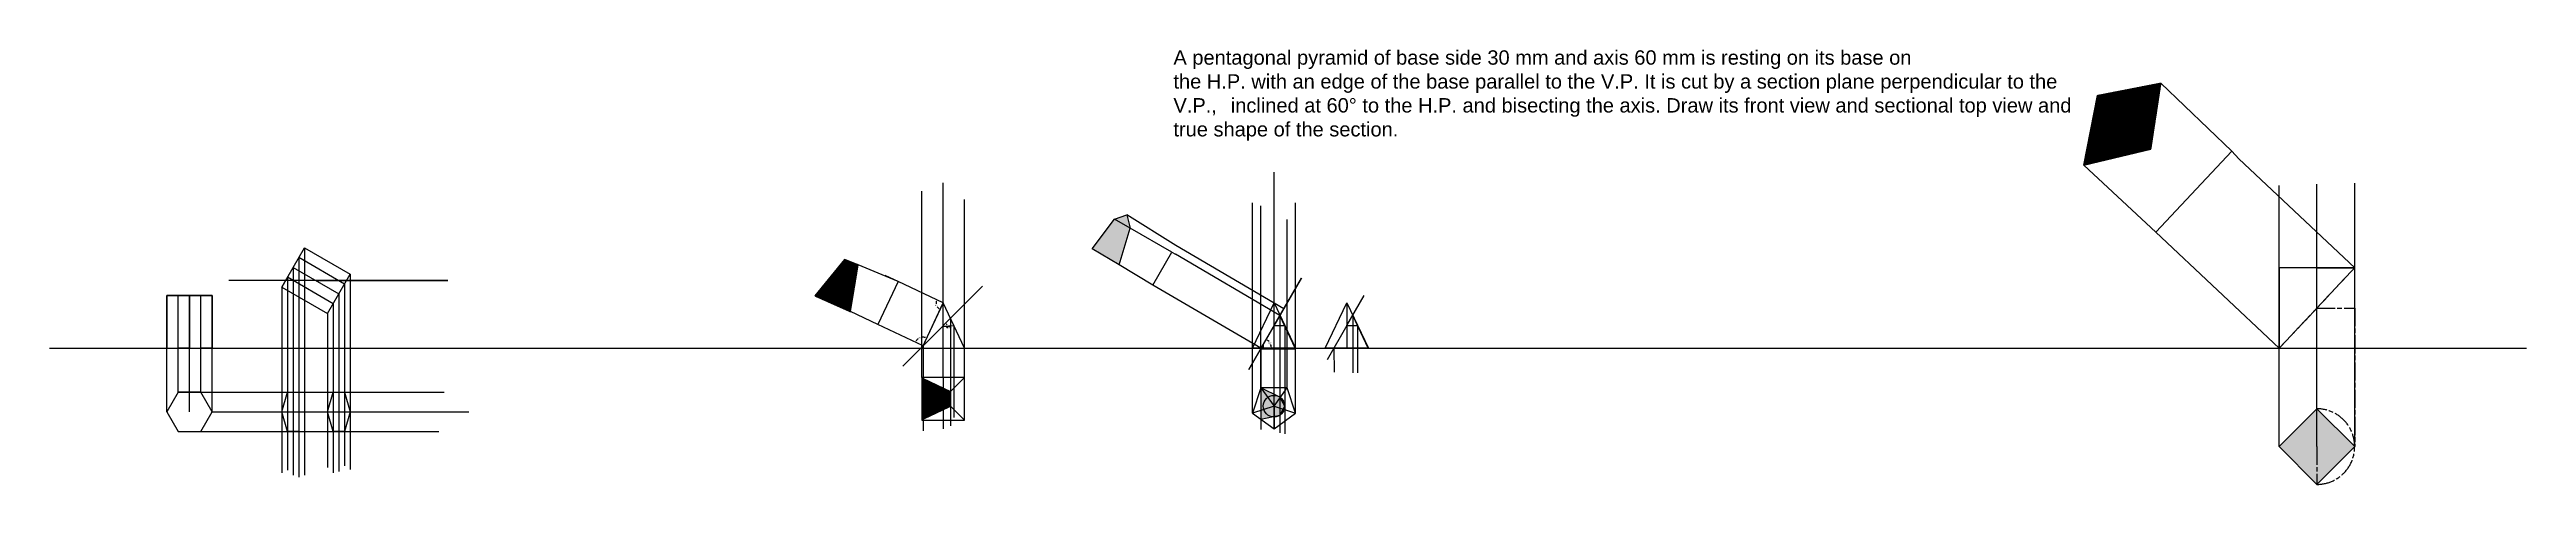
# Model space of a CAD drawing. Header units: millimetres. Extents: x 186 to 71940, y -203 to 575.
# Drawn here: x 33127 to 36405, y -172 to 403 of the extents above; entities that cross this region are included whole.
import ezdxf

# ---------------------------------------------------------------- set-up
doc = ezdxf.new("R2010")
doc.units = ezdxf.units.MM
doc.header["$MEASUREMENT"] = 0
doc.linetypes.add('ACAD_ISO08W100', pattern=[36, 24, -3, 6, -3])
doc.styles.get("Standard").update_dxf_attribs({"font": 'arial.ttf'})
doc.dimstyles.get("Standard").update_dxf_attribs({"dimscale": 10, "dimtxt": 0.18, "dimasz": 0.18, "dimexe": 0.18, "dimexo": 0.0625, "dimgap": 0.09, "dimtad": 0, "dimtih": 1, "dimtoh": 1, "dimdec": 1, "dimzin": 0, "dimdsep": 46, "dimtxsty": 'Standard', "dimcen": 0.09, "dimadec": 0, "dimazin": 0, "dimtfac": 1, "dimtdec": 1, "dimtofl": 0, "dimtmove": 0, "dimatfit": 3, "dimfxl": 1, "dimtolj": 1, "dimtzin": 0, "dimarcsym": 0})

# ---------------------------------------------------------------- blocks, each defined once
blk = doc.blocks.new('*D111')
at = {"color": 0, "lineweight": -2, "transparency": 16777216}
blk.add_line((34314.3, 35.3), (34316.1, 35.3), dxfattribs=at)
for start, end in [(17.9812, 27.0188), (342.0188, 360)]:
    blk.add_arc((34308.8, 37.1), 5.76, start, end, dxfattribs=at)
at = {"color": 0, "lineweight": -3, "transparency": 16777216}
for points in [[(34313.7, 39.6), (34314.2, 39.9), (34312.9, 41.2)], [(34314.6, 39), (34314, 38.9), (34314.6, 37.1)]]:
    blk.add_solid(points, dxfattribs=at)
at = {"layer": 'Defpoints', "color": 0, "lineweight": -3, "transparency": 16777216}
for p in [(34361.6, 89.8), (34308.8, 37.1), (34313.8, 40), (34315, 37.1), (34256.1, -15.6)]:
    blk.add_point(p, dxfattribs=at)
at = {"color": 0, "lineweight": -3, "transparency": 16777216, "insert": (34318.8, 35.3), "char_height": 1.8, "attachment_point": 5}
blk.add_mtext('\\A1;45°', dxfattribs=at)
blk = doc.blocks.new('*D112')
at = {"color": 0, "lineweight": -2, "transparency": 16777216}
for start, end in [(165.6029, 188.4613), (211.9406, 233.9183)]:
    blk.add_arc((34309.6, 67.9), 9.53, start, end, dxfattribs=at)
at = {"color": 0, "lineweight": -3, "transparency": 16777216}
for points in [[(34300.1, 70.3), (34300.6, 70.1), (34301, 71.9)], [(34304.1, 60.4), (34303.8, 59.9), (34305.5, 59.2)]]:
    blk.add_solid(points, dxfattribs=at)
at = {"layer": 'Defpoints', "color": 0, "lineweight": -3, "transparency": 16777216}
for p in [(34249.7, 96.1), (34300.1, 67.1), (34309.6, 67.9), (34309.6, 67.9), (34282.8, 11.1)]:
    blk.add_point(p, dxfattribs=at)
at = {"color": 0, "lineweight": -3, "transparency": 16777216, "insert": (34300.6, 64.6), "char_height": 1.8, "attachment_point": 5}
blk.add_mtext('\\A1;90°', dxfattribs=at)
blk = doc.blocks.new('*D113')
at = {"color": 0, "lineweight": -2, "transparency": 16777216}
for start, end in [(124.8692, 145.7127), (73.8085, 95.997)]:
    blk.add_arc((34282.8, 11.1), 11.4, start, end, dxfattribs=at)
at = {"color": 0, "lineweight": -3, "transparency": 16777216}
for points in [[(34273.7, 17.4), (34273.1, 17.7), (34272.5, 16)], [(34286.1, 22.3), (34285.9, 21.8), (34287.7, 21.4)]]:
    blk.add_solid(points, dxfattribs=at)
at = {"layer": 'Defpoints', "color": 0, "lineweight": -3, "transparency": 16777216}
for p in [(34309.6, 67.9), (34214.9, 43.1), (34281.9, 22.5), (34282.8, 11.1), (34282.8, 11.1)]:
    blk.add_point(p, dxfattribs=at)
at = {"color": 0, "lineweight": -3, "transparency": 16777216, "insert": (34279, 21.8), "char_height": 1.8, "attachment_point": 5}
blk.add_mtext('\\A1;90°', dxfattribs=at)
blk = doc.blocks.new('*D114')
at = {"color": 0, "lineweight": -2, "transparency": 16777216}
for start, end in [(39.1153, 52.5742), (7.4258, 21.6612)]:
    blk.add_arc((34729.9, 7.9), 13.9, start, end, dxfattribs=at)
at = {"color": 0, "lineweight": -3, "transparency": 16777216}
for points in [[(34738.2, 18.6), (34738.5, 19.1), (34736.9, 19.9)], [(34744, 9.7), (34743.4, 9.6), (34743.8, 7.9)]]:
    blk.add_solid(points, dxfattribs=at)
at = {"layer": 'Defpoints', "color": 0, "lineweight": -3, "transparency": 16777216}
for p in [(34783.4, 100.5), (34718.7, 7.9), (34743, 12.6), (34775.8, 7.9), (34713.8, -20.1)]:
    blk.add_point(p, dxfattribs=at)
at = {"color": 0, "lineweight": -3, "transparency": 16777216, "insert": (34742, 14.8), "char_height": 1.8, "attachment_point": 5}
blk.add_mtext('\\A1;60°', dxfattribs=at)

msp = doc.modelspace()

# ---------------------------------------------------------------- hatches: boundary and pattern name
at = {"lineweight": -3, "true_color": 0xffffff, "transparency": 33554483}
h = msp.add_hatch(dxfattribs=at)
h.set_pattern_fill('ANSI32')
h.paths.add_polyline_path([(35920.92, 358.52), (35837.12, 342.21), (35818.89, 249.9), (35907.6, 271.35)])
h = msp.add_hatch(color=7, dxfattribs=at)
h.dxf.hatch_style = 1
h.set_gradient(color1=(0, 0, 255), color2=(255, 255, 0))
h.paths.add_polyline_path([(34556.86, 166.88), (34536.2, 178.8), (34506.84, 139.39), (34542.37, 118.04)])
h.paths.add_polyline_path([(34552.3, 184.35), (34536.2, 178.8), (34556.86, 166.88)])
h = msp.add_hatch(dxfattribs=at)
h.set_pattern_fill('GRATE')
h.paths.add_polyline_path([(34197.1, 118.41), (34179.15, 125.3), (34140.24, 77.1), (34186.76, 56.39)])
h = msp.add_hatch(dxfattribs=at)
h.set_pattern_fill('GOST_GROUND')
h.set_pattern_definition([(45, (0, 0), (14.1421356, 0), [20]), (45, (3, 0), (14.1421356, 0), [20]), (45, (6, 0), (14.1421356, 0), [20])])
h.paths.add_polyline_path([(34197.1, 118.41), (34179.15, 125.3), (34140.24, 77.1), (34186.76, 56.39)])
h = msp.add_hatch(dxfattribs=at)
h.set_pattern_fill('GRATE')
h.paths.add_polyline_path([(34309.58, -58.95), (34282.82, -32.19), (34282.82, -85.7)])
h.paths.add_polyline_path([(34309.58, -58.95), (34282.82, -85.7), (34309.58, -73.09)], flags=17)
h.paths.add_polyline_path([(34309.58, -58.95), (34309.58, -73.09), (34319.19, -68.56)])
h.paths.add_polyline_path([(34319.19, -49.34), (34309.58, -58.95), (34319.19, -68.56)])
h.paths.add_polyline_path([(34319.19, -49.34), (34309.58, -44.81), (34309.58, -58.95)])
h.paths.add_polyline_path([(34309.58, -44.81), (34282.82, -32.19), (34309.58, -58.95)], flags=17)
at = {"lineweight": -3, "transparency": 33554483}
h = msp.add_hatch(color=4, dxfattribs=at)
h.dxf.hatch_style = 1
h.set_gradient(color1=(0, 0, 255), color2=(255, 255, 0), name='INVSPHERICAL')
h.paths.add_polyline_path([(34747.25, -68.67), (34729.62, -74.4), (34729.62, -85.85), (34747.25, -82.21)])
h.paths.add_polyline_path([(34733.09, -49.17), (34732.98, -49.24), (34732.98, -49.03), (34729.62, -44.4), (34729.62, -74.4), (34747.25, -68.67)])
h.paths.add_polyline_path([(34747.25, -52.94), (34729.62, -44.4), (34732.98, -49.03), (34747.25, -68.67)])
h.paths.add_polyline_path([(34755.07, -57.9), (34755.07, -56.74), (34747.25, -52.94), (34747.25, -68.67)])
h.paths.add_polyline_path([(34755.07, -57.9), (34747.25, -68.67), (34755.07, -71.21)])
h.paths.add_polyline_path([(34755.43, -57.4), (34755.07, -57.9), (34755.07, -71.21), (34759.39, -72.61), (34761.52, -68.67)])
h.paths.add_polyline_path([(34755.07, -71.21), (34747.25, -68.67), (34747.25, -82.21), (34755.07, -80.6)])
h.paths.add_polyline_path([(34759.39, -72.61), (34755.07, -71.21), (34755.07, -80.6)])
at = {"linetype": 'ACAD_ISO08W100', "lineweight": -3, "transparency": 33554483}
h = msp.add_hatch(color=1, dxfattribs=at)
h.dxf.hatch_style = 1
h.set_gradient(color1=(0, 0, 255), color2=(255, 255, 0), name='INVCYLINDER')
h.paths.add_polyline_path([(36127.26, -122.19), (36127.26, -72.19), (36077.26, -122.19), (36127.26, -172.19)])
h.paths.add_polyline_path([(36177.26, -122.19), (36127.26, -72.19), (36127.26, -122.19), (36127.26, -172.19)])

# ---------------------------------------------------------------- linework, layer by layer
at = {"color": 7, "lineweight": -3, "true_color": 0xffffff}
for p, q in [((35818.89, 249.9), (35837.12, 342.21)), ((35837.12, 342.21), (35920.92, 358.52)), ((35907.6, 271.35), (35920.92, 358.52)), ((36014.82, 268.61), (35920.92, 358.52)), ((35907.6, 271.35), (35818.89, 249.9)), ((35818.89, 249.9), (35907.6, 271.35)), ((35913.97, 161.24), (36014.82, 268.61)), ((36014.82, 268.61), (36023.86, 258.42)), ((35913.97, 161.24), (35818.89, 249.9)), ((36177.26, 114.32), (36023.86, 258.42)), ((36077.26, -122.19), (36077.26, 223.31)), ((36127.26, -122.19), (36127.26, 224.72)), ((36177.26, -122.19), (36177.26, 226.14)), ((34506.84, 139.39), (34536.2, 178.8)), ((34536.2, 178.8), (34552.3, 184.35)), ((34542.37, 118.04), (34556.86, 166.88)), ((34552.3, 184.35), (34556.86, 166.88)), ((33434.21, 88.77), (33464.21, 140.74)), ((33464.21, 140.74), (33524.83, 105.74)), ((36077.26, 7.86), (35913.97, 161.24)), ((33441.71, 101.77), (33434.21, 88.77)), ((33502.33, 66.77), (33441.71, 101.77)), ((33449.21, 114.76), (33509.83, 79.76)), ((33517.33, 92.75), (33456.71, 127.75)), ((33494.83, 53.77), (33524.83, 105.74)), ((34179.15, 125.3), (34140.24, 77.1)), ((34197.1, 118.41), (34179.15, 125.3)), ((34186.76, 56.39), (34197.1, 118.41)), ((34249.74, 96.07), (34197.1, 118.41)), ((34249.74, 96.07), (34232.85, 104.03)), ((34783.43, 100.53), (34713.8, -20.07)), ((34747.25, 37.86), (34783.43, 100.53)), ((36177.26, 114.32), (36077.26, 114.32)), ((36077.26, 114.32), (36077.26, 7.86)), ((36127.26, 34.32), (36127.26, 114.32)), ((36127.26, 114.32), (36177.26, 114.32)), ((36177.26, 7.86), (36177.26, 114.32)), ((33282.07, -76.25), (33282.07, 77.86)), ((33342.07, 77.86), (33282.07, 77.86)), ((33282.07, 7.86), (33282.07, 77.86)), ((33282.07, 77.86), (33342.07, 77.86)), ((33297.07, 77.86), (33282.07, 77.86)), ((33282.07, 77.86), (33282.07, 7.86)), ((33297.07, -50.27), (33297.07, 77.86)), ((33297.07, 7.86), (33297.07, 77.86)), ((33312.07, -76.25), (33312.07, 77.86)), ((33312.07, 7.86), (33312.07, 77.86)), ((33312.07, 77.86), (33342.07, 77.86)), ((33327.07, 77.86), (33312.07, 77.86)), ((33312.07, 77.86), (33312.07, 7.86)), ((33327.07, -50.27), (33327.07, 77.86)), ((33327.07, 7.86), (33327.07, 77.86)), ((33342.07, -76.25), (33342.07, 77.86)), ((33342.07, 77.86), (33342.07, 7.86)), ((33653.86, 97.26), (33364.31, 97.26)), ((33434.21, 88.77), (33494.83, 53.77)), ((33479.52, 97.26), (33653.86, 97.26)), ((34140.24, 77.1), (34186.76, 56.39)), ((34249.74, 96.07), (34222.99, 39.31)), ((34309.58, 67.86), (34249.74, 96.07)), ((34309.58, 67.86), (34281.29, 7.86)), ((34282.82, 11.11), (34309.58, 67.86)), ((34309.58, 37.86), (34361.56, 89.85)), ((34309.58, 7.86), (34309.58, 67.86)), ((34337.86, 7.86), (34309.58, 67.86)), ((34718.72, 7.86), (34747.25, 67.86)), ((34747.25, 7.86), (34747.25, 67.86)), ((34747.25, 67.86), (34775.78, 7.86)), ((34815.14, 7.86), (34843.68, 67.86)), ((34843.68, 67.86), (34872.21, 7.86)), ((34222.99, 39.31), (34186.76, 56.39)), ((34282.82, 11.11), (34222.99, 39.31)), ((34308.84, 37.13), (34315, 37.13)), ((34315, 37.13), (34319.64, 37.13)), ((33126.95, 7.86), (35093.51, 7.86)), ((33282.07, 7.86), (33342.07, 7.86)), ((33282.07, 7.86), (33342.07, 7.86)), ((33312.07, 7.86), (33297.07, 7.86)), ((33342.07, 7.86), (33327.07, 7.86)), ((34281.29, 7.86), (34337.86, 7.86)), ((34282.82, 11.11), (34282.82, 7.86)), ((34775.78, 7.86), (34718.72, 7.86)), ((34872.21, 7.86), (34815.14, 7.86)), ((35093.51, 7.86), (36404.58, 7.86)), ((36077.26, 7.86), (36177.26, 7.86)), ((34282.82, -32.19), (34319.19, -49.34)), ((34282.82, -85.7), (34282.82, -32.19)), ((33434.21, -76.25), (33441.71, -50.27)), ((33441.71, -50.27), (33456.71, -50.27)), ((33456.71, -50.27), (33502.33, -50.27)), ((33494.83, -76.25), (33502.33, -50.27)), ((33502.33, -50.27), (33517.33, -50.27)), ((33517.33, -50.27), (33524.83, -76.25)), ((34319.19, -49.34), (34319.19, -68.56)), ((34729.62, -44.4), (34747.25, -68.67)), ((34747.25, -68.67), (34764.88, -44.4)), ((33441.71, -102.23), (33434.21, -76.25)), ((33502.33, -102.23), (33494.83, -76.25)), ((33524.83, -76.25), (33517.33, -102.23)), ((34319.19, -68.56), (34282.82, -85.7)), ((34747.25, -68.67), (34718.72, -77.94)), ((34747.25, -68.67), (34747.25, -98.67)), ((34747.25, -68.67), (34775.78, -77.94)), ((33456.71, -102.23), (33441.71, -102.23)), ((33456.71, -102.23), (33502.33, -102.23)), ((33517.33, -102.23), (33502.33, -102.23))]:
    msp.add_line(p, q, dxfattribs=at)
at = {"color": 244, "lineweight": -3, "true_color": 0x991b1e}
for p, q in [((34747.25, -98.67), (34747.25, 240.69)), ((34718.72, -77.94), (34718.72, 200.26)), ((34775.78, -77.94), (34775.78, 200.26)), ((34729.62, -44.4), (34729.62, 196.3)), ((34764.88, -44.4), (34764.88, 178.07))]:
    msp.add_line(p, q, dxfattribs=at)
at = {"color": 1, "lineweight": -3}
for p, q in [((34281.29, -30.66), (34281.29, 215.62)), ((34309.58, -30.66), (34309.58, 226.54)), ((34337.86, -30.66), (34337.86, 204.71)), ((33464.21, 140.74), (33464.21, -159.89)), ((33441.71, 101.77), (33441.71, -153.34)), ((33449.21, 114.76), (33449.21, -159.89)), ((33456.71, 127.75), (33456.71, -162.69)), ((33524.83, 105.74), (33524.83, -152.41)), ((33434.21, 88.77), (33434.21, -157.08)), ((33502.33, 66.77), (33502.33, -157.08)), ((33509.83, 79.76), (33509.83, -155.21)), ((33517.33, 92.75), (33517.33, -147.74)), ((33494.83, 53.77), (33494.83, -149.6)), ((34319.19, 47.47), (34319.19, -30.66)), ((34282.82, 11.11), (34282.82, -101.19)), ((34309.58, -30.66), (34309.58, -98.83)), ((34319.19, -30.66), (34319.19, -94.63)), ((33297.07, -50.27), (33649.36, -50.27)), ((33342.07, -76.25), (33681.73, -76.25)), ((33297.07, -102.23), (33642.01, -102.23))]:
    msp.add_line(p, q, dxfattribs=at)
at = {"color": 40, "lineweight": -3, "true_color": 0xf8d731}
msp.add_line((34556.86, 166.88), (34536.2, 178.8), dxfattribs=at)
at = {"color": 4, "lineweight": -3}
for p, q in [((34617.19, 143.8), (34552.3, 184.35)), ((34586.69, 91.4), (34612.15, 134.95)), ((34612.15, 134.95), (34616.88, 132.19)), ((34755.07, 51.41), (34616.88, 132.19)), ((34760.18, 60.21), (34617.19, 143.8)), ((34713.8, -20.07), (34783.43, 100.53)), ((34729.62, 7.86), (34586.69, 91.4)), ((34755.07, 51.41), (34729.62, 7.86)), ((34775.78, 7.32), (34755.07, 51.41)), ((34872.21, 7.32), (34851.5, 51.41)), ((34729.62, 7.32), (34775.78, 7.32)), ((34755.07, -56.74), (34729.62, -44.4)), ((34729.62, -44.4), (34729.62, -85.85)), ((34761.52, -68.67), (34755.07, -56.74)), ((34729.62, -85.85), (34755.07, -80.6)), ((34755.07, -80.6), (34761.52, -68.67))]:
    msp.add_line(p, q, dxfattribs=at)
at = {"color": 6, "lineweight": -3}
for p, q in [((34612.15, 134.95), (34556.86, 166.88)), ((34586.69, 91.4), (34542.37, 118.04))]:
    msp.add_line(p, q, dxfattribs=at)
at = {"color": 2, "lineweight": -3}
for p, q in [((34542.37, 118.04), (34506.84, 139.39)), ((34186.76, 56.39), (34140.24, 77.1)), ((34747.25, 37.86), (34761.52, 37.86)), ((34755.07, 51.41), (34755.07, -104.06)), ((34761.52, 37.86), (34761.52, -105.24)), ((34729.62, 7.32), (34729.62, -99.71)), ((34732.98, 13.15), (34732.98, 7.86)), ((34732.98, -49.03), (34732.98, -49.24)), ((34732.98, -49.24), (34733.09, -49.17))]:
    msp.add_line(p, q, dxfattribs=at)
at = {"color": 51, "lineweight": -3, "true_color": 0xf8f6b0}
for p, q in [((34140.24, 77.1), (34179.15, 125.3)), ((34197.1, 118.41), (34179.15, 125.3)), ((34186.76, 56.39), (34197.1, 118.41))]:
    msp.add_line(p, q, dxfattribs=at)
at = {"color": 7, "linetype": 'ACAD_ISO08W100', "lineweight": -3, "true_color": 0xffffff}
for p, q in [((36177.26, 114.32), (36077.26, 7.86)), ((36127.26, -122.19), (36127.26, -172.19))]:
    msp.add_line(p, q, dxfattribs=at)
at = {"color": 1, "linetype": 'ACAD_ISO08W100', "lineweight": -3}
for p, q in [((36077.26, 7.86), (36177.26, 114.32)), ((36127.26, 61.09), (36177.26, 61.09)), ((36177.26, 61.09), (36177.26, -122.19))]:
    msp.add_line(p, q, dxfattribs=at)
at = {"color": 5, "lineweight": -3, "true_color": 0x0000ff}
msp.add_line((34361.56, 89.85), (34256.12, -15.6), dxfattribs=at)
at = {"color": 5, "lineweight": -3}
for q in [(34866.63, 77.62), (34817.44, -7.59)]:
    msp.add_line((34843.68, 37.86), q, dxfattribs=at)
at = {"color": 51, "lineweight": -3, "true_color": 0xf7f281}
for p, q in [((34843.68, 67.86), (34843.68, 7.86)), ((34309.58, 37.13), (34323.72, 37.86)), ((34323.72, 37.86), (34323.72, -83.65)), ((34843.68, 37.86), (34857.94, 37.86)), ((34851.5, 51.41), (34851.5, -24.57)), ((34857.94, 37.86), (34857.94, -24.73)), ((34826.36, 7.86), (34826.73, -23.77))]:
    msp.add_line(p, q, dxfattribs=at)
at = {"color": 7, "lineweight": -3}
for p, q in [((34281.29, -30.66), (34337.86, -87.23)), ((34281.29, -87.23), (34337.86, -30.66))]:
    msp.add_line(p, q, dxfattribs=at)
at = {"color": 7, "lineweight": -3, "true_color": 0xffffff}
for points in [[(34281.29, -30.66), (34281.29, -87.23), (34337.86, -87.23), (34337.86, -30.66)], [(33297.07, -50.27), (33282.07, -76.25), (33297.07, -102.23), (33327.07, -102.23), (33342.07, -76.25), (33327.07, -50.27)], [(34747.25, -98.67), (34775.78, -77.94), (34764.88, -44.4), (34729.62, -44.4), (34718.72, -77.94)], [(36177.26, -122.19), (36127.26, -72.19), (36077.26, -122.19), (36127.26, -172.19)]]:
    msp.add_lwpolyline(points, close=True, dxfattribs=at)
at = {"color": 51, "lineweight": -3, "true_color": 0xf7f281}
msp.add_circle((34747.25, -68.67), 14.27, dxfattribs=at)
for start, end in [(90, 270), (45, 47.18583), (312.81417, 315)]:
    msp.add_arc((34309.58, -58.95), 14.14, start, end, dxfattribs=at)
at = {"color": 4, "lineweight": -3}
msp.add_arc((34747.25, -68.67), 14.27, 54, 56.74583, dxfattribs=at)
at = {"color": 1, "linetype": 'ACAD_ISO08W100', "lineweight": -3}
msp.add_arc((36127.26, -122.19), 50, 270, 90, dxfattribs=at)

# ---------------------------------------------------------------- texts
at = {"color": 7, "true_color": 0xffffff, "insert": (34614.17, 401.85), "char_height": 18.971, "attachment_point": 1}
msp.add_mtext_dynamic_manual_height_columns('A pentagonal pyramid of base side 30 mm and axis 60 mm is resting on its base on \\Pthe H.P. with an edge of the base parallel to the V.P. It is cut by a section plane perpendicular to the \\PV.P.,^Iinclined at 60° to the H.P. and bisecting the axis. Draw its front view and sectional top view and \\Ptrue shape of the section.', width=38495.3296, gutter_width=94.86, heights=[151.75], dxfattribs=at)

# ---------------------------------------------------------------- dimensions: what is measured, and where the dimension line sits
at = {"color": 2, "lineweight": -3}
dim = msp.add_angular_dim_2l(base=(34742.99, 12.61), line1=((34783.43, 100.53), (34713.8, -20.07)), line2=((34775.78, 7.86), (34718.72, 7.86)), dimstyle='Standard', dxfattribs=at)
dim.commit()
dim.dimension.update_dxf_attribs({"geometry": '*D114', "text_midpoint": (34741.97, 14.81)})
at = {"color": 7, "lineweight": -3, "true_color": 0xffffff}
for base, line1, line2, picture, middle in [((34281.87, 22.48), ((34282.82, 11.11), (34214.88, 43.14)), ((34282.82, 11.11), (34309.58, 67.86)), '*D113', (34278.96, 21.85)), ((34300.08, 67.07), ((34309.58, 67.86), (34249.74, 96.07)), ((34282.82, 11.11), (34309.58, 67.86)), '*D112', (34300.61, 64.64)), ((34313.83, 40.01), ((34361.56, 89.85), (34256.12, -15.6)), ((34308.84, 37.13), (34315, 37.13)), '*D111', (34318.82, 35.35))]:
    dim = msp.add_angular_dim_2l(base=base, line1=line1, line2=line2, dimstyle='Standard', dxfattribs=at)
    dim.commit()
    dim.dimension.update_dxf_attribs({"geometry": picture, "text_midpoint": middle})

doc.saveas('drawing.dxf')
